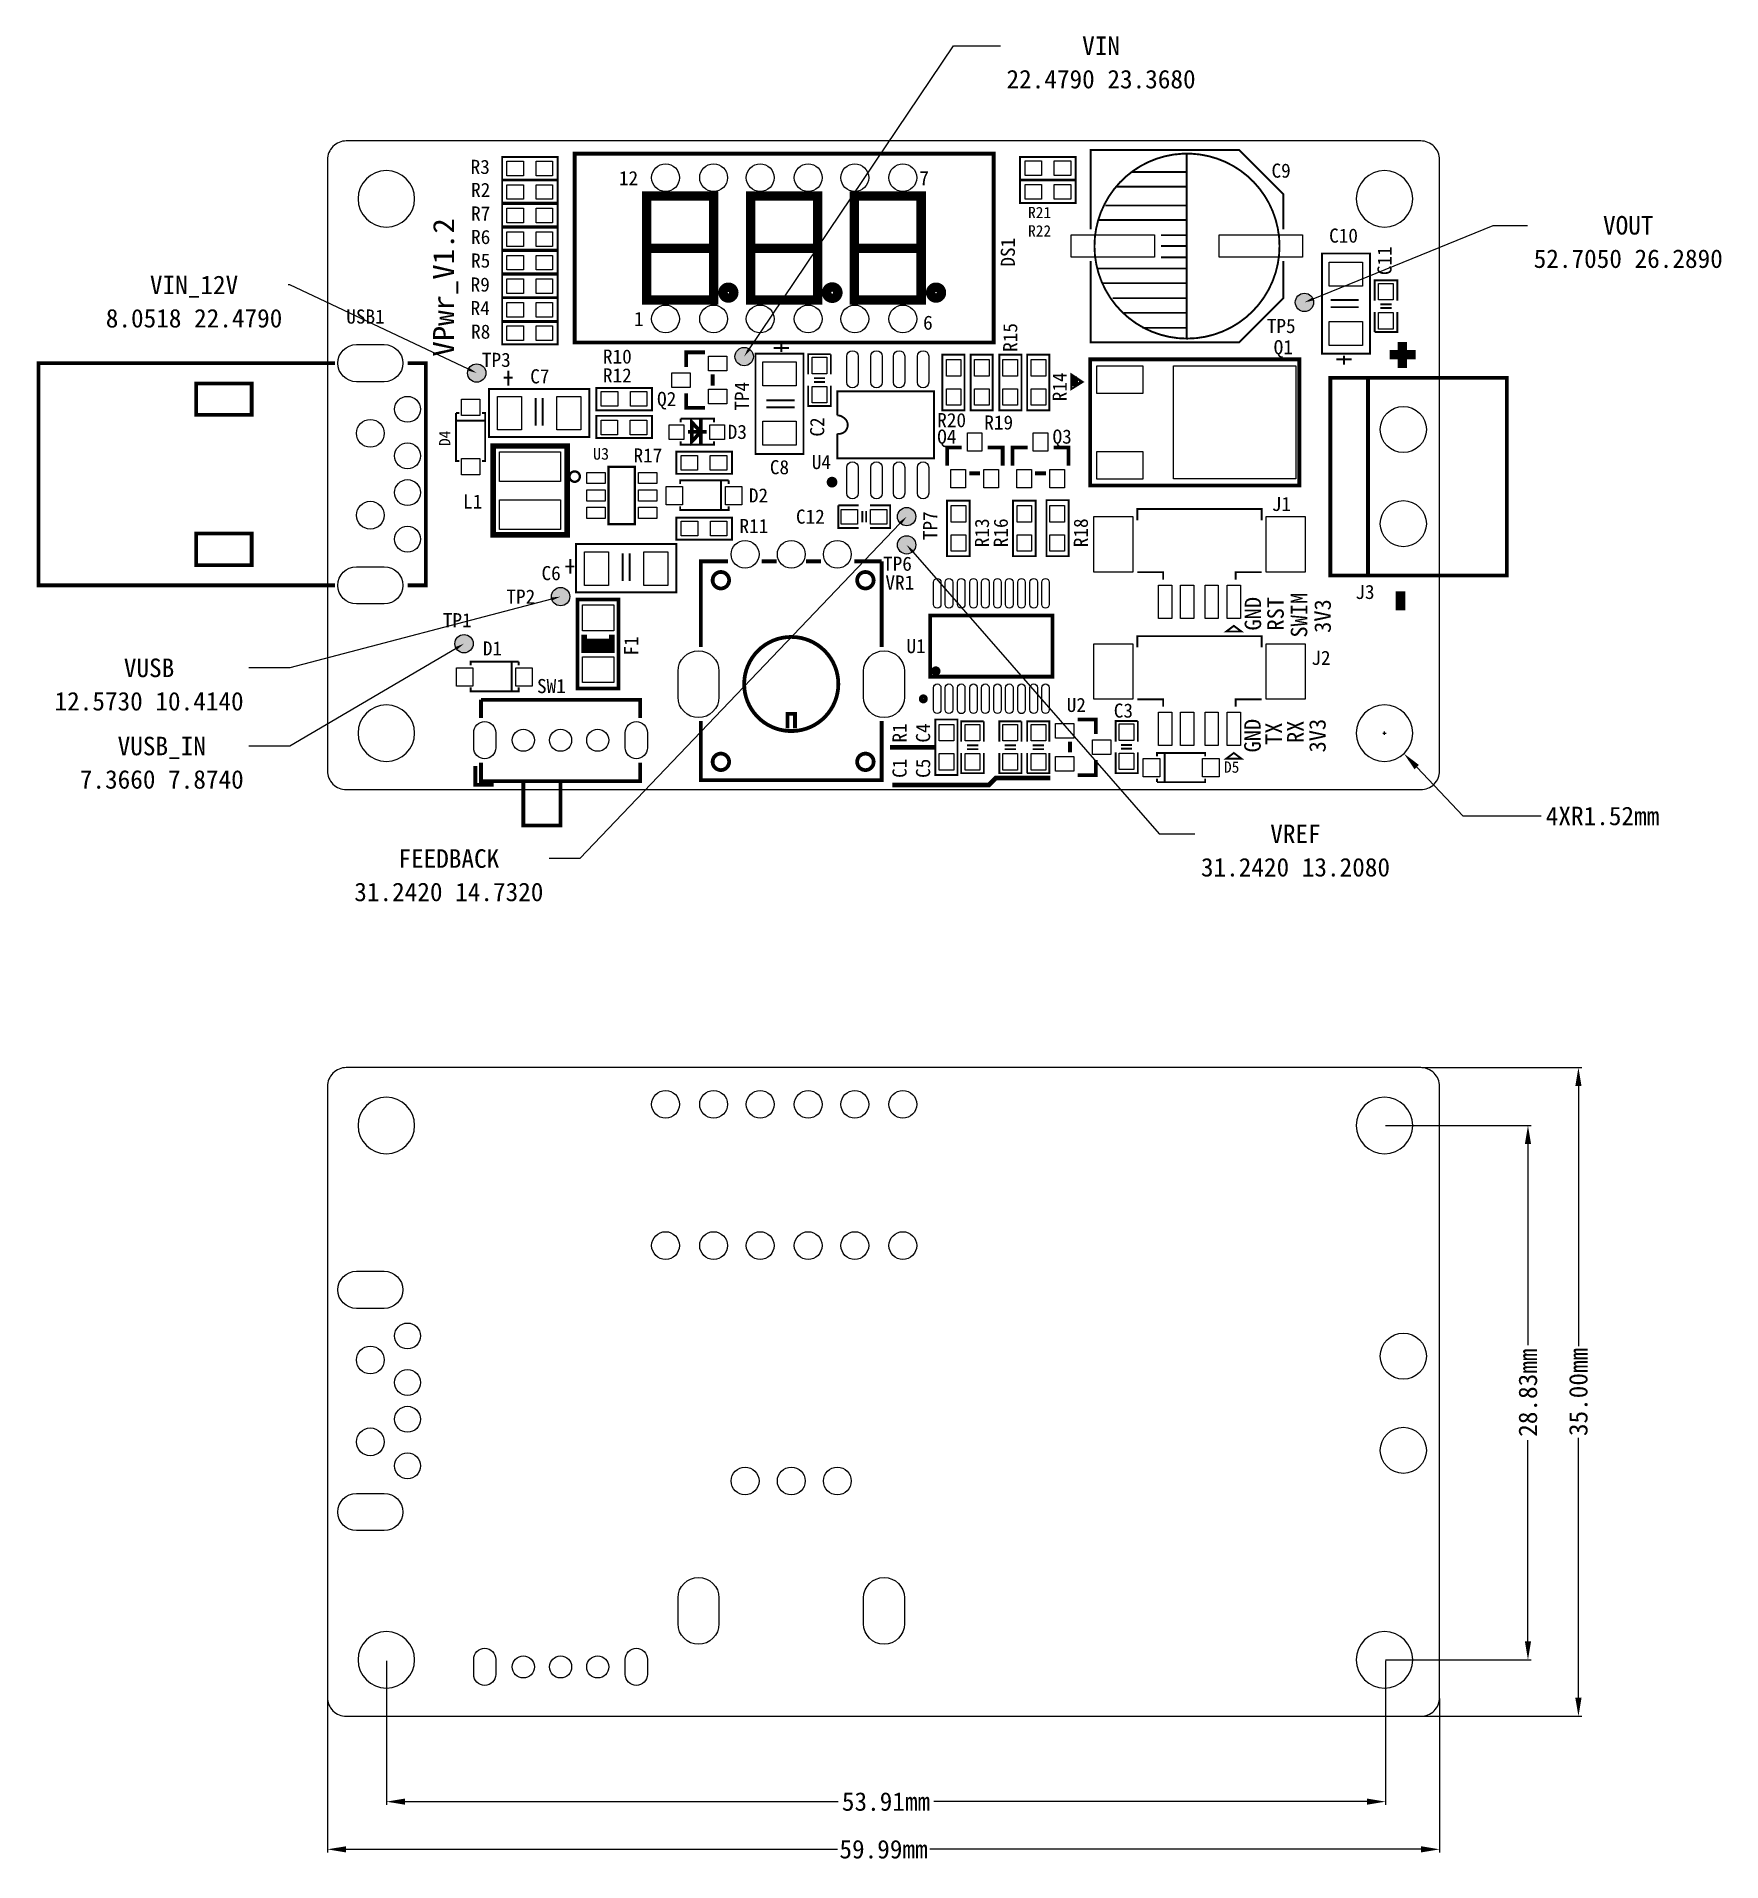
# Model space of a CAD drawing. Extents: x -15.7 to 75.2, y 2.2 to 100.6.
import ezdxf
from ezdxf import colors
from ezdxf.entities.mleader import LeaderData, LeaderLine
from ezdxf.enums import TextEntityAlignment as Align
from ezdxf.math import Vec2, Vec3

# ---------------------------------------------------------------- set-up
doc = ezdxf.new("R2010")
doc.units = 0
doc.header["$MEASUREMENT"] = 0
doc.layers.get('0').update_dxf_attribs({"linetype": 'CONTINUOUS'})
doc.layers.get('Defpoints').update_dxf_attribs({"linetype": 'CONTINUOUS'})
for name, color, linetype in [('BG_OUTLINE', 6, 'CONTINUOUS'), ('BG_SILKSCREEN_TOP', 7, 'CONTINUOUS'), ('PG_SILKSCREEN_TOP', 7, 'CONTINUOUS'), ('PIN_BOTTOM', 111, 'CONTINUOUS'), ('PIN_TOP', 12, 'CONTINUOUS'), ('RD_SILKSCREEN_TOP', 7, 'CONTINUOUS')]:
    doc.layers.add(name, color=color, linetype=linetype)
doc.styles.get("Standard").update_dxf_attribs({"font": 'simhei.ttf', "height": 1})
doc.dimstyles.get("Standard").update_dxf_attribs({"dimtxt": 2, "dimasz": 1, "dimexe": 0.18, "dimexo": 0.0625, "dimgap": 0.09, "dimtad": 0, "dimtoh": 1, "dimzin": 0, "dimdsep": 46, "dimtxsty": 'STANDARD', "dimcen": 0.09, "dimadec": 0, "dimazin": 0, "dimtfac": 1, "dimtofl": 0, "dimtmove": 0, "dimatfit": 3, "dimfxl": 1, "dimtolj": 1, "dimtzin": 0, "dimarcsym": 0})

msp = doc.modelspace()

# ---------------------------------------------------------------- texts
at = {"layer": 'BG_SILKSCREEN_TOP', "width": 1.066667}
msp.add_text('VPwr_V1.2', height=1.143, rotation=90, dxfattribs=at).set_placement((6.833, 83.368))
at = {"layer": 'BG_SILKSCREEN_TOP'}
for s, p in [('GND', (50.368, 68.585)), ('RST', (51.587, 68.585)), ('SWIM', (52.857, 68.204)), ('3V3', (54.127, 68.458)), ('GND', (50.343, 62.007)), ('TX', (51.486, 62.413)), ('RX', (52.654, 62.515)), ('3V3', (53.848, 62.007))]:
    msp.add_text(s, height=0.889, rotation=90, dxfattribs=at).set_placement(p)
at = {"layer": 'PG_SILKSCREEN_TOP'}
for s, p in [('12', (15.723, 92.614)), ('7', (31.928, 92.614)), ('1', (16.535, 85.019)), ('6', (32.131, 84.816))]:
    msp.add_text(s, height=0.762, dxfattribs=at).set_placement(p)
at = {"layer": 'RD_SILKSCREEN_TOP'}
for s, height, p in [('R3', 0.762, (7.722, 93.223)), ('C9', 0.762, (50.927, 93.02)), ('R2', 0.762, (7.747, 91.979)), ('R7', 0.762, (7.747, 90.709)), ('R21', 0.6096, (37.795, 90.836)), ('R6', 0.762, (7.747, 89.439)), ('R22', 0.6096, (37.795, 89.845)), ('R5', 0.762, (7.747, 88.169)), ('R9', 0.762, (7.722, 86.873)), ('USB1', 0.762, (1.016, 85.146)), ('R4', 0.762, (7.722, 85.603)), ('R8', 0.762, (7.747, 84.333)), ('TP5', 0.762, (50.673, 84.638)), ('R10', 0.762, (14.859, 82.987)), ('TP3', 0.762, (8.331, 82.809)), ('R12', 0.762, (14.859, 81.971)), ('Q2', 0.762, (17.78, 80.701)), ('R20', 0.762, (32.893, 79.558)), ('R19', 0.762, (35.433, 79.431)), ('D3', 0.762, (21.59, 78.923)), ('Q4', 0.762, (32.893, 78.669)), ('Q3', 0.762, (39.116, 78.669)), ('U3', 0.635, (14.326, 77.805)), ('R17', 0.762, (16.51, 77.653)), ('L1', 0.762, (7.315, 75.164)), ('D2', 0.762, (22.733, 75.494)), ('C12', 0.762, (25.273, 74.351)), ('R11', 0.762, (22.225, 73.843)), ('TP6', 0.762, (29.972, 71.811)), ('VR1', 0.762, (30.099, 70.795)), ('J3', 0.762, (55.448, 70.287)), ('TP2', 0.762, (9.652, 70.033)), ('TP1', 0.762, (6.223, 68.763)), ('D1', 0.762, (8.382, 67.239)), ('SW1', 0.762, (11.303, 65.207)), ('U2', 0.762, (39.878, 64.191)), ('C3', 0.762, (42.418, 63.886)), ('D5', 0.6096, (48.362, 60.914))]:
    msp.add_text(s, height=height, dxfattribs=at).set_placement(p)
for s, height, p in [('DS1', 0.762, (37.084, 88.219)), ('C11', 0.762, (57.404, 87.762)), ('R15', 0.762, (37.211, 83.622)), ('TP4', 0.762, (22.733, 80.447)), ('R14', 0.762, (39.878, 80.955)), ('C2', 0.762, (26.797, 79.05)), ('D4', 0.6096, (6.629, 78.542)), ('TP7', 0.762, (32.893, 73.462)), ('R13', 0.762, (35.687, 73.081)), ('R16', 0.762, (36.703, 73.081)), ('R18', 0.762, (41.021, 73.081)), ('F1', 0.762, (16.764, 67.239)), ('R1', 0.762, (31.242, 62.54)), ('C4', 0.762, (32.512, 62.54)), ('C1', 0.762, (31.242, 60.635)), ('C5', 0.762, (32.512, 60.635))]:
    msp.add_text(s, height=height, rotation=90, dxfattribs=at).set_placement(p)
for s, p in [('C10', (54.813, 89.515)), ('Q1', (51.562, 83.495)), ('C7', (11.455, 81.92)), ('C8', (24.384, 77.018)), ('U4', (26.645, 77.297)), ('J1', (51.46, 75.037)), ('C6', (12.065, 71.303)), ('U1', (31.75, 67.366)), ('J2', (53.594, 66.731))]:
    msp.add_text(s, height=0.762, dxfattribs=at).set_placement(p, align=Align.CENTER)

# ---------------------------------------------------------------- blocks, each defined once
blk = doc.blocks.new('*D13')
at = {"color": 0, "linetype": 'Continuous', "lineweight": -2, "transparency": 16777216}
for p, q in [((59.041, 45.001), (67.664, 45.001)), ((67.484, 44.001), (67.484, 29.973)), ((67.484, 11), (67.484, 25.029)), ((59.041, 10), (67.664, 10))]:
    blk.add_line(p, q, dxfattribs=at)
at = {"color": 0, "linetype": 'Continuous', "transparency": 16777216}
for points in [[(67.317, 44.001), (67.651, 44.001), (67.484, 45.001)], [(67.317, 11), (67.651, 11), (67.484, 10)]]:
    blk.add_solid(points, dxfattribs=at)
at = {"layer": 'Defpoints', "color": 0, "linetype": 'Continuous', "transparency": 16777216}
for p in [(58.979, 45.001), (67.484, 45.001), (58.979, 10)]:
    blk.add_point(p, dxfattribs=at)
at = {"color": 0, "linetype": 'Continuous', "transparency": 16777216, "insert": (67.484, 27.501), "char_height": 1, "attachment_point": 5, "rotation": 90}
blk.add_mtext('\\A1;35.00mm', dxfattribs=at)
blk = doc.blocks.new('*D14')
at = {"color": 0, "linetype": 'Continuous', "lineweight": -2, "transparency": 16777216}
for p, q in [((0, 10.953), (0, 2.643)), ((59.995, 10.953), (59.995, 2.643)), ((1, 2.823), (27.509, 2.823)), ((58.995, 2.823), (32.486, 2.823))]:
    blk.add_line(p, q, dxfattribs=at)
at = {"color": 0, "linetype": 'Continuous', "transparency": 16777216}
for points in [[(1, 2.989), (1, 2.656), (0, 2.823)], [(58.995, 2.989), (58.995, 2.656), (59.995, 2.823)]]:
    blk.add_solid(points, dxfattribs=at)
at = {"layer": 'Defpoints', "color": 0, "linetype": 'Continuous', "transparency": 16777216}
for p in [(0, 11.016), (59.995, 11.016), (59.995, 2.823)]:
    blk.add_point(p, dxfattribs=at)
at = {"color": 0, "linetype": 'Continuous', "transparency": 16777216, "insert": (29.997, 2.823), "char_height": 1, "attachment_point": 5}
blk.add_mtext('\\A1;59.99mm', dxfattribs=at)
blk = doc.blocks.new('*D15')
at = {"color": 0, "linetype": 'Continuous', "lineweight": -2, "transparency": 16777216}
for p, q in [((56.933, 63.048), (57.113, 63.048)), ((57.023, 62.958), (57.023, 63.138)), ((61.272, 58.575), (58.761, 61.218)), ((65.483, 58.575), (61.272, 58.575))]:
    blk.add_line(p, q, dxfattribs=at)
at = {"color": 0, "linetype": 'Continuous', "transparency": 16777216}
blk.add_solid([(58.882, 61.333), (58.64, 61.103), (58.073, 61.943)], dxfattribs=at)
at = {"layer": 'Defpoints', "color": 0, "linetype": 'Continuous', "transparency": 16777216}
for p in [(57.023, 63.048), (58.073, 61.943)]:
    blk.add_point(p, dxfattribs=at)
at = {"color": 0, "linetype": 'Continuous', "transparency": 16777216, "insert": (68.784, 58.575), "char_height": 1, "attachment_point": 5}
blk.add_mtext('\\A1;4XR1.52mm', dxfattribs=at)
blk = doc.blocks.new('*D20')
at = {"color": 0, "linetype": 'Continuous', "lineweight": -2, "transparency": 16777216}
for p, q in [((57.085, 41.877), (64.942, 41.877)), ((64.762, 40.877), (64.762, 30.03)), ((64.762, 14.048), (64.762, 24.895)), ((57.085, 13.048), (64.942, 13.048))]:
    blk.add_line(p, q, dxfattribs=at)
at = {"color": 0, "linetype": 'Continuous', "transparency": 16777216}
for points in [[(64.595, 40.877), (64.928, 40.877), (64.762, 41.877)], [(64.595, 14.048), (64.928, 14.048), (64.762, 13.048)]]:
    blk.add_solid(points, dxfattribs=at)
at = {"layer": 'Defpoints', "color": 0, "linetype": 'Continuous', "transparency": 16777216}
for p in [(57.023, 41.877), (64.762, 41.877), (57.023, 13.048)]:
    blk.add_point(p, dxfattribs=at)
at = {"color": 0, "linetype": 'Continuous', "transparency": 16777216, "insert": (64.762, 27.463), "char_height": 1, "attachment_point": 5, "rotation": 90}
blk.add_mtext('\\A1;28.83mm', dxfattribs=at)
blk = doc.blocks.new('*D21')
at = {"color": 0, "linetype": 'Continuous', "lineweight": -2, "transparency": 16777216}
for p, q in [((3.175, 12.986), (3.175, 5.216)), ((57.085, 12.986), (57.085, 5.216)), ((4.175, 5.396), (27.551, 5.396)), ((56.085, 5.396), (32.709, 5.396))]:
    blk.add_line(p, q, dxfattribs=at)
at = {"color": 0, "linetype": 'Continuous', "transparency": 16777216}
for points in [[(4.175, 5.563), (4.175, 5.23), (3.175, 5.396)], [(56.085, 5.563), (56.085, 5.23), (57.085, 5.396)]]:
    blk.add_solid(points, dxfattribs=at)
at = {"layer": 'Defpoints', "color": 0, "linetype": 'Continuous', "transparency": 16777216}
for p in [(3.175, 13.048), (57.085, 13.048), (57.085, 5.396)]:
    blk.add_point(p, dxfattribs=at)
at = {"color": 0, "linetype": 'Continuous', "transparency": 16777216, "insert": (30.13, 5.396), "char_height": 1, "attachment_point": 5}
blk.add_mtext('\\A1;53.91mm', dxfattribs=at)

# ---------------------------------------------------------------- dimensions: what is measured, and where the dimension line sits
at = {"linetype": 'Continuous'}
dim = msp.add_radius_dim(center=(57.023, 63.048), mpoint=(58.073, 61.943), text='4X<>', dimstyle='Standard', override={"dimpost": 'mm'}, dxfattribs=at)
dim.commit()
dim.dimension.update_dxf_attribs({"geometry": '*D15', "text_midpoint": (68.784, 58.575), "dimtype": 164})
for base, p1, p2, override, picture, middle in [((67.484, 45.001), (58.979, 10), (58.979, 45.001), {"dimtxt": 1, "dimasz": 1, "dimgap": 0, "dimdec": 2, "dimpost": 'mm'}, '*D13', (67.484, 27.501)), ((64.762, 41.877), (57.023, 13.048), (57.023, 41.877), {"dimpost": 'mm'}, '*D20', (64.762, 27.463))]:
    dim = msp.add_linear_dim(base=base, p1=p1, p2=p2, angle=90, dimstyle='Standard', override=override, dxfattribs=at)
    dim.commit()
    dim.dimension.update_dxf_attribs({"geometry": picture, "text_midpoint": middle})
for base, p1, p2, override, picture, middle in [((57.085, 5.396), (3.175, 13.048), (57.085, 13.048), {"dimpost": 'mm'}, '*D21', (30.13, 5.396)), ((59.9948, 2.8225), (0, 11.016), (59.9948, 11.016), {"dimtxt": 1, "dimgap": 0, "dimpost": 'mm'}, '*D14', (29.9974, 2.8225))]:
    dim = msp.add_linear_dim(base=base, p1=p1, p2=p2, dimstyle='Standard', override=override, dxfattribs=at)
    dim.commit()
    dim.dimension.update_dxf_attribs({"geometry": picture, "text_midpoint": middle})

# ---------------------------------------------------------------- hatches: boundary and pattern name
at = {"linetype": 'Continuous'}
h = msp.add_hatch(color=1, dxfattribs=at)
h.dxf.hatch_style = 1
h.paths.add_polyline_path([(8.547, 82.479, 1), (7.556, 82.479, 1)])
h.paths.add_polyline_path([(7.861, 67.874, 1), (6.871, 67.874, 1)])
h.paths.add_polyline_path([(13.068, 70.414, 1), (12.078, 70.414, 1)])
h.paths.add_polyline_path([(30.747, 73.208, 1), (31.737, 73.208, 1)])
h.paths.add_polyline_path([(31.737, 74.732, 1), (30.747, 74.732, 1)])
h.paths.add_polyline_path([(21.984, 83.368, 1), (22.974, 83.368, 1)])
h.paths.add_polyline_path([(53.2, 86.289, 1), (52.21, 86.289, 1)])

# ---------------------------------------------------------------- linework, layer by layer
at = {"layer": 'BG_OUTLINE'}
for points in [[(1.016, 60), (58.979, 60, 0.414214), (59.995, 61.016), (59.995, 93.985, 0.414214), (58.979, 95.001), (1.016, 95.001, 0.414214), (0, 93.985), (0, 61.016, 0.414214), (1.016, 60)], [(4.699, 91.877, 1), (1.651, 91.877, 1), (4.699, 91.877)], [(58.547, 91.877, 1), (55.499, 91.877, 1), (58.547, 91.877)], [(4.699, 63.048, 1), (1.651, 63.048, 1), (4.699, 63.048)], [(58.547, 63.048, 1), (55.499, 63.048, 1), (58.547, 63.048)], [(1.016, 10), (58.979, 10, 0.414214), (59.995, 11.016), (59.995, 43.985, 0.414214), (58.979, 45.001), (1.016, 45.001, 0.414214), (0, 43.985), (0, 11.016, 0.414214), (1.016, 10)], [(4.699, 41.877, 1), (1.651, 41.877, 1), (4.699, 41.877)], [(58.547, 41.877, 1), (55.499, 41.877, 1), (58.547, 41.877)], [(4.699, 13.048, 1), (1.651, 13.048, 1), (4.699, 13.048)], [(58.547, 13.048, 1), (55.499, 13.048, 1), (58.547, 13.048)]]:
    msp.add_lwpolyline(points, format="xyb", dxfattribs=at)
at = {"layer": 'BG_SILKSCREEN_TOP'}
for points, const_width in [([(57.302, 83.47), (58.699, 83.47)], 0.508), ([(57.988, 84.155), (57.988, 82.758)], 0.508), ([(57.887, 70.693), (57.887, 69.677)], 0.508), ([(30.353, 62.286), (32.766, 62.286)], 0.254), ([(30.48, 60.254), (35.687, 60.254), (36.068, 60.635), (38.989, 60.635)], 0.254)]:
    msp.add_lwpolyline(points, dxfattribs=dict(at, const_width=const_width))
at = {"layer": 'PG_SILKSCREEN_TOP'}
for points, const_width in [([(41.173, 90.226), (41.173, 94.519), (49.174, 94.519), (51.562, 92.131), (51.562, 90.226)], 0.102), ([(9.423, 94.138), (12.421, 94.138), (12.421, 92.918), (9.423, 92.918), (9.423, 94.138)], 0.102), ([(13.335, 94.315), (35.941, 94.315), (35.941, 84.13), (13.335, 84.13), (13.335, 94.315)], 0.203), ([(40.361, 92.918), (37.363, 92.918), (37.363, 94.138), (40.361, 94.138), (40.361, 92.918)], 0.102), ([(46.355, 84.333), (46.355, 94.341)], 0.102), ([(9.423, 92.868), (12.421, 92.868), (12.421, 91.674), (9.423, 91.674), (9.423, 92.868)], 0.102), ([(40.361, 91.648), (37.363, 91.648), (37.363, 92.868), (40.361, 92.868), (40.361, 91.648)], 0.102), ([(46.355, 92.537), (42.57, 92.537)], 0.102), ([(46.355, 93.325), (43.358, 93.325)], 0.102), ([(9.423, 91.598), (12.421, 91.598), (12.421, 90.404), (9.423, 90.404), (9.423, 91.598)], 0.102), ([(17.221, 92.029), (20.828, 92.029), (20.828, 86.416), (17.221, 86.416), (17.221, 92.029)], 0.508), ([(22.835, 92.029), (26.441, 92.029), (26.441, 86.416), (22.835, 86.416), (22.835, 92.029)], 0.508), ([(28.423, 92.029), (32.029, 92.029), (32.029, 86.416), (28.423, 86.416), (28.423, 92.029)], 0.508), ([(46.355, 90.734), (41.554, 90.734)], 0.102), ([(46.355, 91.521), (41.961, 91.521)], 0.102), ([(9.423, 90.328), (12.421, 90.328), (12.421, 89.134), (9.423, 89.134), (9.423, 90.328)], 0.102), ([(46.355, 89.921), (44.958, 89.921)], 0.102), ([(9.423, 89.058), (12.421, 89.058), (12.421, 87.864), (9.423, 87.864), (9.423, 89.058)], 0.102), ([(17.221, 89.21), (20.828, 89.21)], 0.508), ([(22.835, 89.21), (26.441, 89.21)], 0.508), ([(28.423, 89.21), (32.029, 89.21)], 0.508), ([(46.355, 89.337), (44.958, 89.337)], 0.102), ([(46.355, 88.727), (44.958, 88.727)], 0.102), ([(53.645, 83.52), (53.645, 88.931), (56.236, 88.931), (56.236, 83.52), (53.645, 83.52)], 0.102), ([(9.423, 87.788), (12.421, 87.788), (12.421, 86.568), (9.423, 86.568), (9.423, 87.788)], 0.102), ([(51.562, 88.524), (51.562, 86.518), (49.174, 84.13), (41.173, 84.13), (41.173, 88.524)], 0.102), ([(46.355, 88.118), (41.554, 88.118)], 0.102), ([(46.355, 87.33), (41.758, 87.33)], 0.102), ([(56.49, 86.391), (56.49, 87.483), (57.709, 87.483), (57.709, 86.391)], 0.102), ([(9.423, 86.518), (12.421, 86.518), (12.421, 85.298), (9.423, 85.298), (9.423, 86.518)], 0.102), ([(46.355, 86.518), (42.367, 86.518)], 0.102), ([(46.355, 85.73), (42.977, 85.73)], 0.102), ([(54.127, 86.416), (55.626, 86.416)], 0.102), ([(54.127, 86.035), (55.626, 86.035)], 0.102), ([(57.709, 85.781), (57.709, 84.689), (56.49, 84.689)], 0.102), ([(56.49, 84.689), (56.49, 85.781)], 0.102), ([(56.794, 86.187), (57.404, 86.187)], 0.102), ([(56.794, 85.984), (57.404, 85.984)], 0.102), ([(9.423, 85.222), (12.421, 85.222), (12.421, 84.028), (9.423, 84.028), (9.423, 85.222)], 0.102), ([(46.355, 84.917), (43.967, 84.917)], 0.102), ([(24.892, 83.825), (24.079, 83.825)], 0.102), ([(24.486, 84.105), (24.486, 83.622)], 0.102), ([(0.406, 83.012), (-15.596, 83.012), (-15.596, 71.024), (0.406, 71.024)], 0.203), ([(4.318, 83.012), (5.309, 83.012), (5.309, 71.024), (4.318, 71.024)], 0.203), ([(20.371, 83.597), (19.355, 83.597), (19.355, 82.809)], 0.203), ([(20.371, 83.597), (19.355, 83.597), (19.355, 82.809)], 0.203), ([(25.679, 83.52), (25.679, 78.11), (23.089, 78.11), (23.089, 83.52), (25.679, 83.52)], 0.102), ([(25.933, 82.403), (25.933, 83.495), (27.153, 83.495)], 0.102), ([(27.153, 83.495), (27.153, 82.403)], 0.102), ([(33.172, 80.472), (33.172, 83.47), (34.366, 83.47), (34.366, 80.472), (33.172, 80.472)], 0.102), ([(34.696, 80.472), (34.696, 83.47), (35.89, 83.47), (35.89, 80.472), (34.696, 80.472)], 0.102), ([(37.44, 83.47), (37.44, 80.472), (36.246, 80.472), (36.246, 83.47), (37.44, 83.47)], 0.102), ([(37.744, 80.472), (37.744, 83.47), (38.938, 83.47), (38.938, 80.472), (37.744, 80.472)], 0.102), ([(52.426, 81.311), (52.426, 76.408), (41.148, 76.408), (41.148, 83.216), (52.426, 83.216), (52.426, 81.311)], 0.203), ([(54.432, 83.216), (55.245, 83.216)], 0.102), ([(54.839, 82.936), (54.839, 83.419)], 0.102), ([(-4.089, 81.92), (-4.089, 80.218), (-7.087, 80.218), (-7.087, 81.92), (-4.089, 81.92)], 0.203), ([(9.5, 82.225), (9.982, 82.225)], 0.102), ([(9.754, 82.606), (9.754, 81.793)], 0.102), ([(20.777, 81.793), (20.777, 82.403)], 0.203), ([(20.777, 81.793), (20.777, 82.403)], 0.203), ([(27.153, 81.793), (27.153, 80.701), (25.933, 80.701), (25.933, 81.793)], 0.102), ([(26.848, 82.2), (26.238, 82.2)], 0.102), ([(26.848, 81.996), (26.238, 81.996)], 0.102), ([(40.132, 81.615), (40.132, 82.403), (40.742, 81.996), (40.132, 81.615), (40.132, 81.819), (40.234, 81.819), (40.234, 82.301), (40.335, 82.2), (40.335, 81.819), (40.437, 81.895), (40.437, 82.2), (40.64, 81.996), (40.437, 81.895), (40.437, 81.996)], 0.102), ([(54.102, 71.557), (54.102, 82.225), (63.627, 82.225), (63.627, 71.557), (54.102, 71.557)], 0.203), ([(56.134, 71.557), (56.134, 82.225)], 0.203), ([(8.712, 81.615), (14.122, 81.615), (14.122, 79.025), (8.712, 79.025), (8.712, 81.615)], 0.102), ([(11.227, 81.133), (11.227, 79.634)], 0.102), ([(11.608, 81.133), (11.608, 79.634)], 0.102), ([(17.501, 80.472), (14.503, 80.472), (14.503, 81.666), (17.501, 81.666), (17.501, 80.472)], 0.102), ([(19.355, 81.387), (19.355, 80.599), (20.371, 80.599)], 0.203), ([(19.355, 81.387), (19.355, 80.599), (20.371, 80.599)], 0.203), ([(25.197, 81.006), (23.673, 81.006)], 0.102), ([(6.934, 80.32), (6.934, 77.729), (7.112, 77.729)], 0.102), ([(7.112, 80.32), (6.934, 80.32)], 0.102), ([(6.934, 79.914), (8.509, 79.914)], 0.102), ([(8.331, 77.729), (8.509, 77.729), (8.509, 80.32), (8.331, 80.32)], 0.102), ([(14.503, 80.168), (17.501, 80.168), (17.501, 78.974), (14.503, 78.974), (14.503, 80.168)], 0.102), ([(19.05, 79.812), (19.05, 80.015)], 0.102), ([(19.05, 80.015), (20.853, 80.015), (20.853, 79.812)], 0.102), ([(20.142, 79.304), (19.66, 79.812), (19.66, 78.796), (20.142, 79.304)], 0.203), ([(20.142, 80.015), (20.142, 78.618)], 0.203), ([(25.197, 80.625), (23.673, 80.625)], 0.102), ([(20.853, 78.796), (20.853, 78.618), (19.05, 78.618), (19.05, 78.796)], 0.102), ([(19.456, 79.304), (20.447, 79.304)], 0.203), ([(8.941, 73.741), (8.941, 78.542), (12.929, 78.542), (12.929, 73.741), (8.941, 73.741)], 0.305), ([(18.821, 78.237), (21.819, 78.237), (21.819, 77.043), (18.821, 77.043), (18.821, 78.237)], 0.102), ([(34.214, 78.466), (33.426, 78.466), (33.426, 77.475)], 0.203), ([(34.214, 78.466), (33.426, 78.466), (33.426, 77.475)], 0.203), ([(36.424, 77.475), (36.424, 78.466), (35.611, 78.466)], 0.203), ([(36.424, 77.475), (36.424, 78.466), (35.611, 78.466)], 0.203), ([(37.77, 78.466), (36.957, 78.466), (36.957, 77.475)], 0.203), ([(37.77, 78.466), (36.957, 78.466), (36.957, 77.475)], 0.203), ([(39.98, 77.475), (39.98, 78.466), (39.167, 78.466)], 0.203), ([(39.98, 77.475), (39.98, 78.466), (39.167, 78.466)], 0.203), ([(15.164, 77.424), (16.586, 77.424), (16.586, 74.326), (15.164, 74.326), (15.164, 77.424)], 0.127), ([(34.62, 77.069), (35.204, 77.069)], 0.203), ([(34.62, 77.069), (35.204, 77.069)], 0.203), ([(38.176, 77.069), (38.76, 77.069)], 0.203), ([(38.176, 77.069), (38.76, 77.069)], 0.203), ([(21.641, 76.688), (19.025, 76.688), (19.025, 76.485)], 0.102), ([(21.234, 76.688), (21.234, 75.088)], 0.102), ([(21.641, 76.485), (21.641, 76.688)], 0.102), ([(27.051, 76.662), (27.381, 76.662)], 0.203), ([(27.102, 76.459), (27.33, 76.459)], 0.203), ([(19.025, 75.291), (19.025, 75.088), (21.641, 75.088), (21.641, 75.291)], 0.102), ([(28.651, 74.122), (27.559, 74.122), (27.559, 75.342)], 0.102), ([(27.559, 75.342), (28.651, 75.342)], 0.102), ([(28.854, 75.037), (28.854, 74.427)], 0.102), ([(29.058, 75.037), (29.058, 74.427)], 0.102), ([(29.261, 75.342), (30.353, 75.342), (30.353, 74.122), (29.261, 74.122)], 0.102), ([(34.646, 75.596), (34.646, 72.598), (33.426, 72.598), (33.426, 75.596), (34.646, 75.596)], 0.102), ([(36.982, 72.598), (36.982, 75.596), (38.202, 75.596), (38.202, 72.598), (36.982, 72.598)], 0.102), ([(38.786, 72.598), (38.786, 75.621), (39.98, 75.621), (39.98, 72.598), (38.786, 72.598)], 0.102), ([(50.394, 74.529), (50.394, 75.138), (43.688, 75.138), (43.688, 74.529)], 0.102), ([(-4.089, 72.116), (-4.089, 73.818), (-7.087, 73.818), (-7.087, 72.116), (-4.089, 72.116)], 0.203), ([(21.819, 73.487), (18.821, 73.487), (18.821, 74.681), (21.819, 74.681), (21.819, 73.487)], 0.102), ([(13.411, 73.259), (18.821, 73.259), (18.821, 70.643), (13.411, 70.643), (13.411, 73.259)], 0.102), ([(12.827, 72.04), (13.31, 72.04)], 0.102), ([(13.106, 72.446), (13.106, 71.659)], 0.102), ([(15.926, 72.751), (15.926, 71.252)], 0.102), ([(16.307, 72.751), (16.307, 71.252)], 0.102), ([(20.142, 67.696), (20.142, 72.319), (21.615, 72.319)], 0.203), ([(23.419, 72.319), (24.232, 72.319)], 0.203), ([(25.806, 72.319), (26.619, 72.319)], 0.203), ([(28.423, 72.319), (29.896, 72.319)], 0.203), ([(29.896, 72.319), (29.896, 67.696)], 0.203), ([(45.085, 71.328), (45.085, 71.735), (43.688, 71.735)], 0.102), ([(48.997, 71.328), (48.997, 71.735), (50.394, 71.735)], 0.102), ([(13.487, 65.461), (13.487, 70.262), (15.697, 70.262), (15.697, 65.461), (13.487, 65.461)], 0.203), ([(32.512, 66.096), (39.116, 66.096), (39.116, 69.398), (32.512, 69.398), (32.512, 66.096)], 0.203), ([(13.792, 68.128), (13.894, 68.128)], 0.203), ([(13.792, 67.925), (15.392, 67.925)], 0.203), ([(15.291, 68.128), (15.392, 68.128)], 0.203), ([(50.394, 67.671), (50.394, 68.28), (43.688, 68.28), (43.688, 67.671)], 0.102), ([(49.301, 68.534), (48.489, 68.534), (48.895, 68.839), (49.301, 68.534)], 0.102), ([(13.792, 67.722), (15.392, 67.722)], 0.203), ([(13.792, 67.518), (15.392, 67.518)], 0.203), ([(10.312, 66.909), (7.722, 66.909), (7.722, 66.706)], 0.102), ([(9.931, 66.909), (9.931, 65.309)], 0.102), ([(10.312, 66.706), (10.312, 66.909)], 0.102), ([(7.722, 65.512), (7.722, 65.309), (10.312, 65.309), (10.312, 65.512)], 0.102), ([(8.28, 64.851), (16.866, 64.851), (16.866, 63.861)], 0.203), ([(8.28, 63.861), (8.28, 64.851)], 0.203), ([(25.222, 63.302), (25.222, 64.089), (24.816, 64.089), (24.816, 63.302)], 0.203), ([(45.085, 64.47), (45.085, 64.877), (43.688, 64.877)], 0.102), ([(48.997, 64.47), (48.997, 64.877), (50.394, 64.877)], 0.102), ([(29.896, 63.708), (29.896, 60.508), (20.142, 60.508), (20.142, 63.708)], 0.203), ([(33.985, 63.785), (33.985, 60.787), (32.791, 60.787), (32.791, 63.785), (33.985, 63.785)], 0.102), ([(34.188, 62.591), (34.188, 63.683), (35.408, 63.683)], 0.102), ([(35.408, 63.683), (35.408, 62.591)], 0.102), ([(36.246, 62.591), (36.246, 63.683), (37.44, 63.683)], 0.102), ([(37.44, 63.683), (37.44, 62.591)], 0.102), ([(37.744, 62.591), (37.744, 63.683), (38.938, 63.683), (38.938, 62.591)], 0.102), ([(41.453, 62.997), (41.453, 63.785), (40.462, 63.785)], 0.203), ([(41.453, 62.997), (41.453, 63.785), (40.462, 63.785)], 0.203), ([(42.52, 62.591), (42.52, 63.708), (43.713, 63.708)], 0.102), ([(43.713, 63.708), (43.713, 62.591)], 0.102), ([(35.103, 62.388), (34.493, 62.388)], 0.102), ([(35.103, 62.184), (34.493, 62.184)], 0.102), ([(37.135, 62.388), (36.525, 62.388)], 0.102), ([(37.135, 62.184), (36.525, 62.184)], 0.102), ([(38.049, 62.388), (38.659, 62.388)], 0.102), ([(38.049, 62.184), (38.659, 62.184)], 0.102), ([(40.056, 62.591), (40.056, 62.007)], 0.203), ([(40.056, 62.591), (40.056, 62.007)], 0.203), ([(43.713, 62.007), (43.713, 60.889), (42.52, 60.889), (42.52, 62.007)], 0.102), ([(43.409, 62.413), (42.799, 62.413)], 0.102), ([(43.409, 62.21), (42.799, 62.21)], 0.102), ([(49.301, 61.676), (48.489, 61.676), (48.895, 61.981), (49.301, 61.676)], 0.102), ([(7.976, 61.27), (7.976, 60.254), (8.966, 60.254)], 0.203), ([(16.866, 61.448), (16.866, 60.457), (8.28, 60.457), (8.28, 61.448)], 0.203), ([(35.408, 61.981), (35.408, 60.889), (34.188, 60.889), (34.188, 61.981)], 0.102), ([(37.44, 61.981), (37.44, 60.889), (36.246, 60.889), (36.246, 61.981)], 0.102), ([(38.938, 61.981), (38.938, 60.889), (37.744, 60.889)], 0.102), ([(37.744, 60.889), (37.744, 61.981)], 0.102), ([(40.462, 60.787), (41.453, 60.787), (41.453, 61.6)], 0.203), ([(40.462, 60.787), (41.453, 60.787), (41.453, 61.6)], 0.203), ([(47.346, 61.803), (47.346, 61.981), (44.755, 61.981), (44.755, 61.803)], 0.102), ([(45.161, 60.406), (45.161, 61.981)], 0.102), ([(10.566, 60.457), (10.566, 58.07), (12.573, 58.07), (12.573, 60.457)], 0.203), ([(44.755, 60.406), (47.346, 60.406), (47.346, 60.584)], 0.102), ([(44.755, 60.584), (44.755, 60.406)], 0.102)]:
    msp.add_lwpolyline(points, dxfattribs=dict(at, const_width=const_width))
for points, const_width in [([(51.359, 89.337, 1.000824), (41.377, 89.312, 0.999177), (51.359, 89.337)], 0.102), ([(21.92, 86.822, 0.986397), (21.336, 86.822, 1.013791), (21.92, 86.822)], 0.508), ([(27.534, 86.822, 0.986961), (26.924, 86.822, 1.013211), (27.534, 86.822)], 0.508), ([(33.122, 86.822, 0.986398), (32.537, 86.822, 1.013789), (33.122, 86.822)], 0.508), ([(27.813, 80.091, 0.172685), (27.508, 80.193), (27.508, 81.488), (32.715, 81.488), (32.715, 77.882), (27.508, 77.882), (27.508, 79.202, 0.849457), (27.813, 80.091)], 0.102), ([(13.614, 76.891, 1), (13.056, 76.891, 1), (13.614, 76.891)], 0.127), ([(21.666, 71.303, 0.993273), (20.777, 71.303, 1.006772), (21.666, 71.303)], 0.203), ([(29.464, 71.303, 0.993274), (28.575, 71.303, 1.006772), (29.464, 71.303)], 0.203), ([(27.559, 65.69, 0.999095), (22.479, 65.715, 1.000906), (27.559, 65.69)], 0.203), ([(32.944, 66.401, -1.030465), (32.69, 66.401, -0.970436), (32.944, 66.401)], 0.254), ([(32.258, 64.902, -1.045746), (32.029, 64.902, -0.956255), (32.258, 64.902)], 0.254), ([(21.666, 61.499, 1.003155), (20.777, 61.499, 0.996855), (21.666, 61.499)], 0.203), ([(29.464, 61.499, 1.003155), (28.575, 61.499, 0.996855), (29.464, 61.499)], 0.203)]:
    msp.add_lwpolyline(points, format="xyb", dxfattribs=dict(at, const_width=const_width))
at = {"layer": 'PG_SILKSCREEN_TOP', "const_width": 0.203}
msp.add_lwpolyline([(27.407, 76.586, 1), (27.031, 76.598, 1)], format="xyb", close=True, dxfattribs=at)
msp.add_lwpolyline([(15.392, 68.255), (15.392, 67.468), (13.792, 67.468), (13.792, 68.255), (13.894, 68.255), (13.894, 68.052), (15.291, 68.052), (15.291, 68.255)], close=True, dxfattribs=at)
at = {"layer": 'PIN_BOTTOM'}
for points in [[(3.061, 32.009), (1.562, 32.009, -1), (1.562, 34.016), (3.061, 34.016, -1)], [(3.061, 20.02), (1.562, 20.02, -1), (1.562, 22.027), (3.061, 22.027, -1)], [(18.91, 14.991), (18.91, 16.388, -1), (21.12, 16.388), (21.12, 14.991, -1)], [(28.918, 14.991), (28.918, 16.388, -1), (31.128, 16.388), (31.128, 14.991, -1)], [(9.08, 13.073), (9.08, 12.261, -1), (7.887, 12.261), (7.887, 13.073, -1)], [(17.259, 13.073), (17.259, 12.261, -1), (16.065, 12.261), (16.065, 13.073, -1)]]:
    msp.add_lwpolyline(points, format="xyb", close=True, dxfattribs=at)
for centre, radius in [((18.237, 43.02), 0.749), ((20.828, 43.02), 0.749), ((23.343, 43.02), 0.749), ((25.933, 43.02), 0.749), ((28.448, 43.02), 0.749), ((31.039, 43.02), 0.749), ((18.237, 35.4), 0.749), ((20.828, 35.4), 0.749), ((23.343, 35.4), 0.749), ((25.933, 35.4), 0.749), ((28.448, 35.4), 0.749), ((31.039, 35.4), 0.749), ((4.318, 30.523), 0.699), ((58.039, 29.431), 1.245), ((2.311, 29.228), 0.749), ((4.318, 28.009), 0.699), ((4.318, 26.027), 0.699), ((2.311, 24.808), 0.749), ((58.039, 24.351), 1.245), ((4.318, 23.513), 0.699), ((22.53, 22.7), 0.749), ((25.019, 22.7), 0.749), ((27.508, 22.7), 0.749), ((10.566, 12.667), 0.597), ((12.573, 12.667), 0.597), ((14.58, 12.667), 0.597)]:
    msp.add_circle(centre, radius, dxfattribs=at)
at = {"layer": 'PIN_TOP'}
for points in [[(9.677, 93.122), (9.677, 93.909), (10.566, 93.909), (10.566, 93.122)], [(11.252, 93.122), (11.252, 93.909), (12.141, 93.909), (12.141, 93.122)], [(38.519, 93.922), (38.519, 93.134), (37.63, 93.134), (37.63, 93.922)], [(40.094, 93.922), (40.094, 93.134), (39.205, 93.134), (39.205, 93.922)], [(9.677, 91.852), (9.677, 92.639), (10.566, 92.639), (10.566, 91.852)], [(11.252, 91.852), (11.252, 92.639), (12.141, 92.639), (12.141, 91.852)], [(38.519, 92.652), (38.519, 91.864), (37.63, 91.864), (37.63, 92.652)], [(40.094, 92.652), (40.094, 91.864), (39.205, 91.864), (39.205, 92.652)], [(9.677, 90.582), (9.677, 91.369), (10.566, 91.369), (10.566, 90.582)], [(11.252, 90.582), (11.252, 91.369), (12.141, 91.369), (12.141, 90.582)], [(9.677, 89.312), (9.677, 90.099), (10.566, 90.099), (10.566, 89.312)], [(11.252, 89.312), (11.252, 90.099), (12.141, 90.099), (12.141, 89.312)], [(44.615, 89.934), (44.615, 88.74), (40.119, 88.74), (40.119, 89.934)], [(52.591, 89.934), (52.591, 88.74), (48.095, 88.74), (48.095, 89.934)], [(9.677, 88.042), (9.677, 88.829), (10.566, 88.829), (10.566, 88.042)], [(11.252, 88.042), (11.252, 88.829), (12.141, 88.829), (12.141, 88.042)], [(55.842, 87.165), (54.038, 87.165), (54.038, 88.461), (55.842, 88.461)], [(9.677, 86.772), (9.677, 87.559), (10.566, 87.559), (10.566, 86.772)], [(11.252, 86.772), (11.252, 87.559), (12.141, 87.559), (12.141, 86.772)], [(57.493, 86.429), (56.706, 86.429), (56.706, 87.318), (57.493, 87.318)], [(9.677, 85.502), (9.677, 86.289), (10.566, 86.289), (10.566, 85.502)], [(11.252, 85.502), (11.252, 86.289), (12.141, 86.289), (12.141, 85.502)], [(57.493, 84.854), (56.706, 84.854), (56.706, 85.743), (57.493, 85.743)], [(9.677, 84.232), (9.677, 85.019), (10.566, 85.019), (10.566, 84.232)], [(11.252, 84.232), (11.252, 85.019), (12.141, 85.019), (12.141, 84.232)], [(55.842, 83.965), (54.038, 83.965), (54.038, 85.26), (55.842, 85.26)], [(21.552, 82.593), (20.561, 82.593), (20.561, 83.381), (21.552, 83.381)], [(23.482, 83.076), (25.286, 83.076), (25.286, 81.781), (23.482, 81.781)], [(26.149, 83.33), (26.937, 83.33), (26.937, 82.441), (26.149, 82.441)], [(34.176, 82.314), (33.388, 82.314), (33.388, 83.203), (34.176, 83.203)], [(35.7, 82.314), (34.912, 82.314), (34.912, 83.203), (35.7, 83.203)], [(36.436, 83.203), (37.224, 83.203), (37.224, 82.314), (36.436, 82.314)], [(38.748, 82.314), (37.96, 82.314), (37.96, 83.203), (38.748, 83.203)], [(41.504, 82.873), (43.993, 82.873), (43.993, 81.374), (41.504, 81.374)], [(45.644, 82.86), (52.248, 82.86), (52.248, 76.764), (45.644, 76.764)], [(19.571, 81.704), (18.58, 81.704), (18.58, 82.492), (19.571, 82.492)], [(26.149, 81.755), (26.937, 81.755), (26.937, 80.866), (26.149, 80.866)], [(8.217, 80.18), (7.226, 80.18), (7.226, 81.069), (8.217, 81.069)], [(9.169, 79.406), (9.169, 81.209), (10.465, 81.209), (10.465, 79.406)], [(12.37, 79.406), (12.37, 81.209), (13.665, 81.209), (13.665, 79.406)], [(15.659, 81.476), (15.659, 80.688), (14.77, 80.688), (14.77, 81.476)], [(17.234, 81.476), (17.234, 80.688), (16.345, 80.688), (16.345, 81.476)], [(21.552, 80.815), (20.561, 80.815), (20.561, 81.603), (21.552, 81.603)], [(34.176, 80.739), (33.388, 80.739), (33.388, 81.628), (34.176, 81.628)], [(35.7, 80.739), (34.912, 80.739), (34.912, 81.628), (35.7, 81.628)], [(36.436, 81.628), (37.224, 81.628), (37.224, 80.739), (36.436, 80.739)], [(38.748, 80.739), (37.96, 80.739), (37.96, 81.628), (38.748, 81.628)], [(14.757, 79.152), (14.757, 79.939), (15.646, 79.939), (15.646, 79.152)], [(16.332, 79.152), (16.332, 79.939), (17.221, 79.939), (17.221, 79.152)], [(23.482, 79.876), (25.286, 79.876), (25.286, 78.58), (23.482, 78.58)], [(18.44, 78.898), (18.44, 79.685), (19.228, 79.685), (19.228, 78.898)], [(20.625, 78.898), (20.625, 79.685), (21.412, 79.685), (21.412, 78.898)], [(34.519, 78.263), (34.519, 79.253), (35.306, 79.253), (35.306, 78.263)], [(38.075, 78.263), (38.075, 79.253), (38.862, 79.253), (38.862, 78.263)], [(8.217, 76.98), (7.226, 76.98), (7.226, 77.869), (8.217, 77.869)], [(12.573, 76.624), (9.271, 76.624), (9.271, 78.225), (12.573, 78.225)], [(19.075, 77.247), (19.075, 78.034), (19.964, 78.034), (19.964, 77.247)], [(20.65, 77.247), (20.65, 78.034), (21.539, 78.034), (21.539, 77.247)], [(41.504, 78.25), (43.993, 78.25), (43.993, 76.751), (41.504, 76.751)], [(14.973, 76.51), (13.983, 76.51), (13.983, 77.12), (14.973, 77.12)], [(17.767, 76.51), (16.777, 76.51), (16.777, 77.12), (17.767, 77.12)], [(33.63, 76.281), (33.63, 77.272), (34.417, 77.272), (34.417, 76.281)], [(35.408, 76.281), (35.408, 77.272), (36.195, 77.272), (36.195, 76.281)], [(37.186, 76.281), (37.186, 77.272), (37.973, 77.272), (37.973, 76.281)], [(38.964, 76.281), (38.964, 77.272), (39.751, 77.272), (39.751, 76.281)], [(14.973, 75.57), (13.983, 75.57), (13.983, 76.18), (14.973, 76.18)], [(17.767, 75.57), (16.777, 75.57), (16.777, 76.18), (17.767, 76.18)], [(18.263, 75.367), (18.263, 76.358), (19.152, 76.358), (19.152, 75.367)], [(21.463, 75.367), (21.463, 76.358), (22.352, 76.358), (22.352, 75.367)], [(12.573, 74.034), (9.271, 74.034), (9.271, 75.634), (12.573, 75.634)], [(14.973, 74.63), (13.983, 74.63), (13.983, 75.24), (14.973, 75.24)], [(17.767, 74.63), (16.777, 74.63), (16.777, 75.24), (17.767, 75.24)], [(27.711, 74.326), (27.711, 75.113), (28.6, 75.113), (28.6, 74.326)], [(29.286, 74.326), (29.286, 75.113), (30.175, 75.113), (30.175, 74.326)], [(33.642, 75.329), (34.43, 75.329), (34.43, 74.44), (33.642, 74.44)], [(37.986, 74.44), (37.198, 74.44), (37.198, 75.329), (37.986, 75.329)], [(39.764, 74.44), (38.976, 74.44), (38.976, 75.329), (39.764, 75.329)], [(19.977, 74.491), (19.977, 73.703), (19.088, 73.703), (19.088, 74.491)], [(21.552, 74.491), (21.552, 73.703), (20.663, 73.703), (20.663, 74.491)], [(43.447, 74.732), (43.447, 71.735), (41.339, 71.735), (41.339, 74.732)], [(52.743, 74.732), (52.743, 71.735), (50.635, 71.735), (50.635, 74.732)], [(33.642, 73.754), (34.43, 73.754), (34.43, 72.865), (33.642, 72.865)], [(37.986, 72.865), (37.198, 72.865), (37.198, 73.754), (37.986, 73.754)], [(39.764, 72.865), (38.976, 72.865), (38.976, 73.754), (39.764, 73.754)], [(13.868, 71.024), (13.868, 72.827), (15.164, 72.827), (15.164, 71.024)], [(17.069, 71.024), (17.069, 72.827), (18.364, 72.827), (18.364, 71.024)], [(44.831, 71.036), (45.542, 71.036), (45.542, 69.233), (44.831, 69.233)], [(46.025, 71.036), (46.736, 71.036), (46.736, 69.233), (46.025, 69.233)], [(47.346, 71.036), (48.057, 71.036), (48.057, 69.233), (47.346, 69.233)], [(48.539, 71.036), (49.251, 71.036), (49.251, 69.233), (48.539, 69.233)], [(15.456, 68.573), (13.754, 68.573), (13.754, 69.969), (15.456, 69.969)], [(15.456, 65.778), (13.754, 65.778), (13.754, 67.175), (15.456, 67.175)], [(43.447, 67.874), (43.447, 64.877), (41.339, 64.877), (41.339, 67.874)], [(52.743, 67.874), (52.743, 64.877), (50.635, 64.877), (50.635, 67.874)], [(6.96, 65.588), (6.96, 66.579), (7.849, 66.579), (7.849, 65.588)], [(10.16, 65.588), (10.16, 66.579), (11.049, 66.579), (11.049, 65.588)], [(44.831, 64.178), (45.542, 64.178), (45.542, 62.375), (44.831, 62.375)], [(46.025, 64.178), (46.736, 64.178), (46.736, 62.375), (46.025, 62.375)], [(47.346, 64.178), (48.057, 64.178), (48.057, 62.375), (47.346, 62.375)], [(48.539, 64.178), (49.251, 64.178), (49.251, 62.375), (48.539, 62.375)], [(33.007, 63.518), (33.795, 63.518), (33.795, 62.629), (33.007, 62.629)], [(34.404, 63.518), (35.192, 63.518), (35.192, 62.629), (34.404, 62.629)], [(36.436, 63.518), (37.224, 63.518), (37.224, 62.629), (36.436, 62.629)], [(38.748, 62.629), (37.96, 62.629), (37.96, 63.518), (38.748, 63.518)], [(39.281, 63.569), (40.272, 63.569), (40.272, 62.781), (39.281, 62.781)], [(42.71, 63.543), (43.498, 63.543), (43.498, 62.654), (42.71, 62.654)], [(41.262, 62.68), (42.253, 62.68), (42.253, 61.892), (41.262, 61.892)], [(33.007, 61.943), (33.795, 61.943), (33.795, 61.054), (33.007, 61.054)], [(34.404, 61.943), (35.192, 61.943), (35.192, 61.054), (34.404, 61.054)], [(36.436, 61.943), (37.224, 61.943), (37.224, 61.054), (36.436, 61.054)], [(38.748, 61.054), (37.96, 61.054), (37.96, 61.943), (38.748, 61.943)], [(39.281, 61.791), (40.272, 61.791), (40.272, 61.003), (39.281, 61.003)], [(42.71, 61.968), (43.498, 61.968), (43.498, 61.08), (42.71, 61.08)], [(44.895, 61.689), (44.895, 60.699), (44.005, 60.699), (44.005, 61.689)], [(48.095, 61.689), (48.095, 60.699), (47.206, 60.699), (47.206, 61.689)]]:
    msp.add_lwpolyline(points, close=True, dxfattribs=at)
for points in [[(3.061, 82.009), (1.562, 82.009, -1), (1.562, 84.016), (3.061, 84.016, -1)], [(28.626, 83.381), (28.626, 81.984, -1), (28.016, 81.984), (28.016, 83.381, -1)], [(29.921, 83.381), (29.921, 81.984, -1), (29.312, 81.984), (29.312, 83.381, -1)], [(31.14, 83.381), (31.14, 81.984, -1), (30.531, 81.984), (30.531, 83.381, -1)], [(32.436, 83.381), (32.436, 81.984, -1), (31.826, 81.984), (31.826, 83.381, -1)], [(28.626, 77.386), (28.626, 75.989, -1), (28.016, 75.989), (28.016, 77.386, -1)], [(29.921, 77.386), (29.921, 75.989, -1), (29.312, 75.989), (29.312, 77.386, -1)], [(31.14, 77.386), (31.14, 75.989, -1), (30.531, 75.989), (30.531, 77.386, -1)], [(32.436, 77.386), (32.436, 75.989, -1), (31.826, 75.989), (31.826, 77.386, -1)], [(3.061, 70.02), (1.562, 70.02, -1), (1.562, 72.027), (3.061, 72.027, -1)], [(33.096, 71.189), (33.096, 69.995, -1), (32.69, 69.995), (32.69, 71.189, -1)], [(33.731, 71.189), (33.731, 69.995, -1), (33.325, 69.995), (33.325, 71.189, -1)], [(34.392, 71.189), (34.392, 69.995, -1), (33.985, 69.995), (33.985, 71.189, -1)], [(35.052, 71.189), (35.052, 69.995, -1), (34.646, 69.995), (34.646, 71.189, -1)], [(35.687, 71.189), (35.687, 69.995, -1), (35.281, 69.995), (35.281, 71.189, -1)], [(36.347, 71.189), (36.347, 69.995, -1), (35.941, 69.995), (35.941, 71.189, -1)], [(36.982, 71.189), (36.982, 69.995, -1), (36.576, 69.995), (36.576, 71.189, -1)], [(37.643, 71.189), (37.643, 69.995, -1), (37.236, 69.995), (37.236, 71.189, -1)], [(38.303, 71.189), (38.303, 69.995, -1), (37.897, 69.995), (37.897, 71.189, -1)], [(38.938, 71.189), (38.938, 69.995, -1), (38.532, 69.995), (38.532, 71.189, -1)], [(18.91, 64.991), (18.91, 66.388, -1), (21.12, 66.388), (21.12, 64.991, -1)], [(28.918, 64.991), (28.918, 66.388, -1), (31.128, 66.388), (31.128, 64.991, -1)], [(33.096, 65.499), (33.096, 64.305, -1), (32.69, 64.305), (32.69, 65.499, -1)], [(33.731, 65.499), (33.731, 64.305, -1), (33.325, 64.305), (33.325, 65.499, -1)], [(34.392, 65.499), (34.392, 64.305, -1), (33.985, 64.305), (33.985, 65.499, -1)], [(35.052, 65.499), (35.052, 64.305, -1), (34.646, 64.305), (34.646, 65.499, -1)], [(35.687, 65.499), (35.687, 64.305, -1), (35.281, 64.305), (35.281, 65.499, -1)], [(36.347, 65.499), (36.347, 64.305, -1), (35.941, 64.305), (35.941, 65.499, -1)], [(36.982, 65.499), (36.982, 64.305, -1), (36.576, 64.305), (36.576, 65.499, -1)], [(37.643, 65.499), (37.643, 64.305, -1), (37.236, 64.305), (37.236, 65.499, -1)], [(38.303, 65.499), (38.303, 64.305, -1), (37.897, 64.305), (37.897, 65.499, -1)], [(38.938, 65.499), (38.938, 64.305, -1), (38.532, 64.305), (38.532, 65.499, -1)], [(9.08, 63.073), (9.08, 62.261, -1), (7.887, 62.261), (7.887, 63.073, -1)], [(17.259, 63.073), (17.259, 62.261, -1), (16.065, 62.261), (16.065, 63.073, -1)]]:
    msp.add_lwpolyline(points, format="xyb", close=True, dxfattribs=at)
for centre, radius in [((18.237, 93.02), 0.749), ((20.828, 93.02), 0.749), ((23.343, 93.02), 0.749), ((25.933, 93.02), 0.749), ((28.448, 93.02), 0.749), ((31.039, 93.02), 0.749), ((18.237, 85.4), 0.749), ((20.828, 85.4), 0.749), ((23.343, 85.4), 0.749), ((25.933, 85.4), 0.749), ((28.448, 85.4), 0.749), ((31.039, 85.4), 0.749), ((4.318, 80.523), 0.699), ((2.311, 79.228), 0.749), ((58.039, 79.431), 1.245), ((4.318, 78.009), 0.699), ((4.318, 76.027), 0.699), ((2.311, 74.808), 0.749), ((58.039, 74.351), 1.245), ((4.318, 73.513), 0.699), ((22.53, 72.7), 0.749), ((25.019, 72.7), 0.749), ((27.508, 72.7), 0.749), ((12.573, 70.414), 0.495), ((10.566, 62.667), 0.597), ((12.573, 62.667), 0.597), ((14.58, 62.667), 0.597)]:
    msp.add_circle(centre, radius, dxfattribs=at)
at = {"layer": 'PIN_TOP', "linetype": 'Continuous'}
for centre in [(52.705, 86.289), (22.479, 83.368), (8.052, 82.479), (31.242, 74.732), (31.242, 73.208), (12.573, 70.414), (7.366, 67.874)]:
    msp.add_circle(centre, 0.495, dxfattribs=at)

msp.set_redraw_order([(e.dxf.handle, doc.entitydb.next_handle()) for e in msp.query("TEXT MTEXT ATTDEF DIMENSION ARC_DIMENSION")])  # texts and dimensions are drawn at this point

# ---------------------------------------------------------------- leaders
at = {"linetype": 'Continuous'}
ml = msp.add_multileader_mtext('Standard', dxfattribs=at)
ml.set_content('{\\fSimHei|b0|i0|c134|p49;VIN\\P22.4790 23.3680}', color=256, style='STANDARD')
ml.set_leader_properties()
ml.build(insert=Vec2(0, 0))
ml.multileader.update_dxf_attribs({"dogleg_length": 0.1, "arrow_head_size": 0.5})
ctx = ml.context
ctx.base_point, ctx.char_height, ctx.arrow_head_size, ctx.landing_gap_size, ctx.plane_origin = Vec3(36.305, 100.135), 1, 0.5, 0.09, Vec3(22.479, 83.368)
ctx.text_align_type = 1
notes = []
notes.append((ctx, [(1, (1, 1, 0), (33.767, 100.135), (1, 0), 2.538, [(0, [(22.479, 83.368)], 0, [])])]))
ctx.mtext.insert, ctx.mtext.alignment, ctx.mtext.line_spacing_factor, ctx.mtext.flow_direction = Vec3(41.732, 100.638), 2, 1.08, 5
ml = msp.add_multileader_mtext('Standard', dxfattribs=at)
ml.set_content('{\\fSimHei|b0|i0|c134|p49;VOUT\\P52.7050 26.2890}', color=256, style='STANDARD')
ml.set_leader_properties()
ml.build(insert=Vec2(0, 0))
ml.multileader.update_dxf_attribs({"dogleg_length": 0.1, "arrow_head_size": 0.5})
ctx = ml.context
ctx.base_point, ctx.char_height, ctx.arrow_head_size, ctx.landing_gap_size, ctx.plane_origin = Vec3(64.734, 90.448), 1, 0.5, 0.09, Vec3(52.705, 86.289)
ctx.text_align_type = 1
notes.append((ctx, [(1, (1, 1, 0), (62.883, 90.448), (1, 0), 1.851, [(0, [(52.705, 86.289)], 0, [])])]))
ctx.mtext.insert, ctx.mtext.alignment, ctx.mtext.line_spacing_factor, ctx.mtext.flow_direction = Vec3(70.172, 90.951), 2, 1.08, 5
ml = msp.add_multileader_mtext('Standard', dxfattribs=at)
ml.set_content('{\\fSimHei|b0|i0|c134|p49;VIN_12V\\P8.0518 22.4790}', color=256, style='STANDARD')
ml.set_leader_properties()
ml.build(insert=Vec2(0, 0))
ml.multileader.update_dxf_attribs({"dogleg_length": 0.1, "arrow_head_size": 0.5})
ctx = ml.context
ctx.base_point, ctx.char_height, ctx.arrow_head_size, ctx.landing_gap_size, ctx.plane_origin = Vec3(-12.268, 87.235), 1, 0.5, 0.09, Vec3(8.052, 82.479)
ctx.text_align_type = 1
notes.append((ctx, [(0, (1, 1, 0), (-2.027, 87.235), (-1, 0), 0.1, [(0, [(8.052, 82.479)], 0, [])])]))
ctx.mtext.insert, ctx.mtext.alignment, ctx.mtext.line_spacing_factor, ctx.mtext.flow_direction = Vec3(-7.198, 87.737), 2, 1.08, 5
ml = msp.add_multileader_mtext('Standard', dxfattribs=at)
ml.set_content('{\\fSimHei|b0|i0|c134|p49;FEEDBACK\\P31.2420 14.7320}', color=256, style='STANDARD')
ml.set_leader_properties()
ml.build(insert=Vec2(0, 0))
ml.multileader.update_dxf_attribs({"dogleg_length": 0.1, "arrow_head_size": 0.5})
ctx = ml.context
ctx.base_point, ctx.char_height, ctx.arrow_head_size, ctx.landing_gap_size, ctx.plane_origin = Vec3(1.126, 56.28), 1, 0.5, 0.09, Vec3(31.242, 74.732)
ctx.text_align_type = 1
notes.append((ctx, [(0, (1, 1, 0), (13.611, 56.28), (-1, 0), 1.643, [(0, [(31.242, 74.732)], 0, [])])]))
ctx.mtext.insert, ctx.mtext.alignment, ctx.mtext.line_spacing_factor, ctx.mtext.flow_direction = Vec3(6.547, 56.783), 2, 1.08, 5
ml = msp.add_multileader_mtext('Standard', dxfattribs=at)
ml.set_content('VREF\\P31.2420 13.2080', color=256, style='STANDARD')
ml.set_leader_properties()
ml.build(insert=Vec2(0, 0))
ml.multileader.update_dxf_attribs({"dogleg_length": 0.1, "arrow_head_size": 0.5})
ctx = ml.context
ctx.base_point, ctx.char_height, ctx.arrow_head_size, ctx.landing_gap_size, ctx.plane_origin = Vec3(46.799, 57.612), 1, 0.5, 0.09, Vec3(31.242, 73.208)
ctx.text_align_type = 1
notes.append((ctx, [(1, (1, 1, 0), (44.871, 57.612), (1, 0), 1.928, [(0, [(31.242, 73.208)], 0, [])])]))
ctx.mtext.insert, ctx.mtext.alignment, ctx.mtext.line_spacing_factor, ctx.mtext.flow_direction = Vec3(52.22, 58.114), 2, 1.08, 5
ml = msp.add_multileader_mtext('Standard', dxfattribs=at)
ml.set_content('{\\fSimHei|b0|i0|c134|p49;VUSB\\P12.5730 10.4140}', color=256, style='STANDARD')
ml.set_leader_properties()
ml.build(insert=Vec2(0, 0))
ml.multileader.update_dxf_attribs({"dogleg_length": 0.1, "arrow_head_size": 0.5})
ctx = ml.context
ctx.base_point, ctx.char_height, ctx.arrow_head_size, ctx.landing_gap_size, ctx.plane_origin = Vec3(-15.01, 66.57), 1, 0.5, 0.09, Vec3(12.573, 70.414)
ctx.text_align_type = 1
notes.append((ctx, [(0, (1, 1, 0), (-2.027, 66.57), (-1, 0), 2.212, [(0, [(12.573, 70.414)], 0, [])])]))
ctx.mtext.insert, ctx.mtext.alignment, ctx.mtext.line_spacing_factor, ctx.mtext.flow_direction = Vec3(-9.625, 67.072), 2, 1.08, 5
ml = msp.add_multileader_mtext('Standard', dxfattribs=at)
ml.set_content('{\\fSimHei|b0|i0|c134|p49;VUSB_IN\\P7.3660 7.8740}', color=256, style='STANDARD')
ml.set_leader_properties()
ml.build(insert=Vec2(0, 0))
ml.multileader.update_dxf_attribs({"dogleg_length": 0.1, "arrow_head_size": 0.5})
ctx = ml.context
ctx.base_point, ctx.char_height, ctx.arrow_head_size, ctx.landing_gap_size, ctx.plane_origin = Vec3(-13.639, 62.351), 1, 0.5, 0.09, Vec3(7.366, 67.874)
ctx.text_align_type = 1
notes.append((ctx, [(0, (1, 1, 0), (-2.027, 62.351), (-1, 0), 2.212, [(0, [(7.366, 67.874)], 0, [])])]))
ctx.mtext.insert, ctx.mtext.alignment, ctx.mtext.line_spacing_factor, ctx.mtext.flow_direction = Vec3(-8.939, 62.854), 2, 1.08, 5
for ctx, leaders in notes:
    for number, flags, end, landing, length, lines in leaders:
        leader = LeaderData()
        leader.index, (leader.has_last_leader_line, leader.has_dogleg_vector, leader.attachment_direction) = number, flags
        leader.last_leader_point, leader.dogleg_vector, leader.dogleg_length = Vec3(end), Vec3(landing), length
        for number, points, colour, breaks in lines:
            line = LeaderLine()
            line.index, line.vertices, line.color, line.breaks = number, Vec3.list(points), colors.encode_raw_color(colour), breaks
            leader.lines.append(line)
        ctx.leaders.append(leader)

doc.saveas('drawing.dxf')
